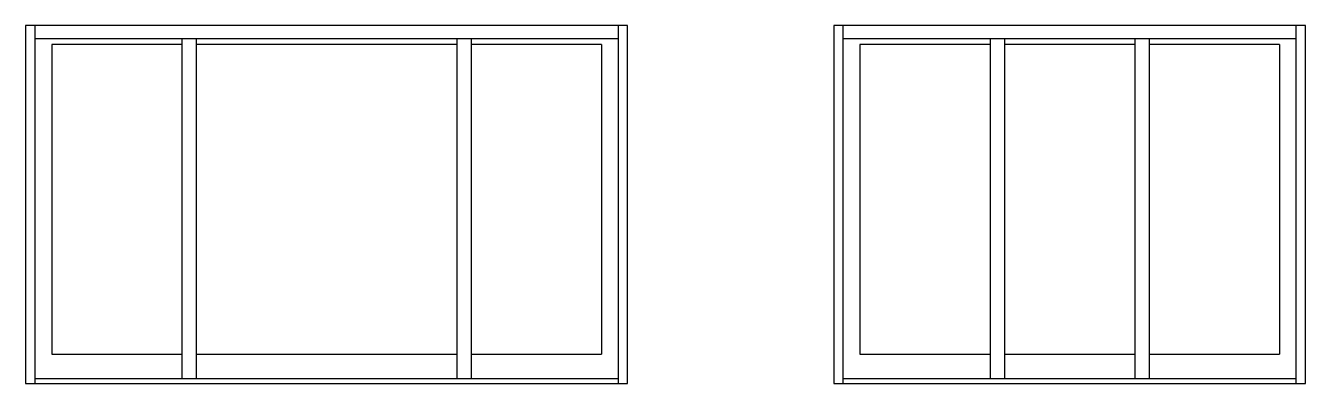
# Model space of a CAD drawing. Extents: x -152 to 44, y -63 to 29.
# Drawn here: x -152.2 to 36.6, y -62.9 to -10.1 of the extents above; entities that cross this region are included whole.
import ezdxf

# ---------------------------------------------------------------- set-up
doc = ezdxf.new("R2010")
doc.units = 0
doc.header["$LTSCALE"] = 0.25
doc.header["$MEASUREMENT"] = 0
doc.layers.add('ELEV_FRAME', color=1, linetype='CONTINUOUS')
doc.layers.add('ELEV_VENT', color=5, linetype='CONTINUOUS')

msp = doc.modelspace()

# ---------------------------------------------------------------- linework, layer by layer
at = {"layer": 'ELEV_FRAME', "color": 1}
for p, q in [((-63.42, -10.15), (-152.24, -10.15)), ((-152.24, -10.15), (-152.24, -62.87)), ((-150.89, -10.15), (-150.89, -62.87)), ((-64.77, -62.87), (-64.77, -10.15)), ((-63.42, -62.87), (-63.42, -10.15)), ((36.58, -10.15), (-33.01, -10.15)), ((-33.01, -10.15), (-33.01, -62.87)), ((-31.67, -10.15), (-31.67, -62.87)), ((35.23, -62.87), (35.23, -10.15)), ((36.58, -62.87), (36.58, -10.15)), ((-64.77, -12.07), (-150.89, -12.07)), ((35.23, -12.07), (-31.67, -12.07)), ((-150.89, -62.16), (-64.77, -62.16)), ((-31.67, -62.16), (35.23, -62.16)), ((-152.24, -62.87), (-63.42, -62.87)), ((-33.01, -62.87), (36.58, -62.87))]:
    msp.add_line(p, q, dxfattribs=at)
at = {"layer": 'ELEV_VENT', "color": 5}
for p, q in [((-129.17, -12.91), (-148.39, -12.91)), ((-148.39, -12.91), (-148.39, -58.55)), ((-129.17, -12.07), (-129.17, -62.16)), ((-127.06, -12.07), (-127.06, -62.16)), ((-88.61, -12.91), (-127.06, -12.91)), ((-88.61, -12.07), (-88.61, -62.16)), ((-86.49, -12.07), (-86.49, -62.16)), ((-67.27, -12.91), (-86.49, -12.91)), ((-67.27, -12.91), (-67.27, -58.55)), ((-9.95, -12.91), (-29.17, -12.91)), ((-29.17, -12.91), (-29.17, -58.55)), ((-9.95, -12.07), (-9.95, -62.16)), ((-7.83, -12.07), (-7.83, -62.16)), ((11.39, -12.91), (-7.83, -12.91)), ((11.39, -12.07), (11.39, -62.16)), ((13.51, -12.07), (13.51, -62.16)), ((32.73, -12.91), (13.51, -12.91)), ((32.73, -12.91), (32.73, -58.55)), ((-148.39, -58.55), (-129.17, -58.55)), ((-127.06, -58.55), (-88.61, -58.55)), ((-86.49, -58.55), (-67.27, -58.55)), ((-29.17, -58.55), (-9.95, -58.55)), ((-7.83, -58.55), (11.39, -58.55)), ((13.51, -58.55), (32.73, -58.55))]:
    msp.add_line(p, q, dxfattribs=at)

doc.saveas('drawing.dxf')
